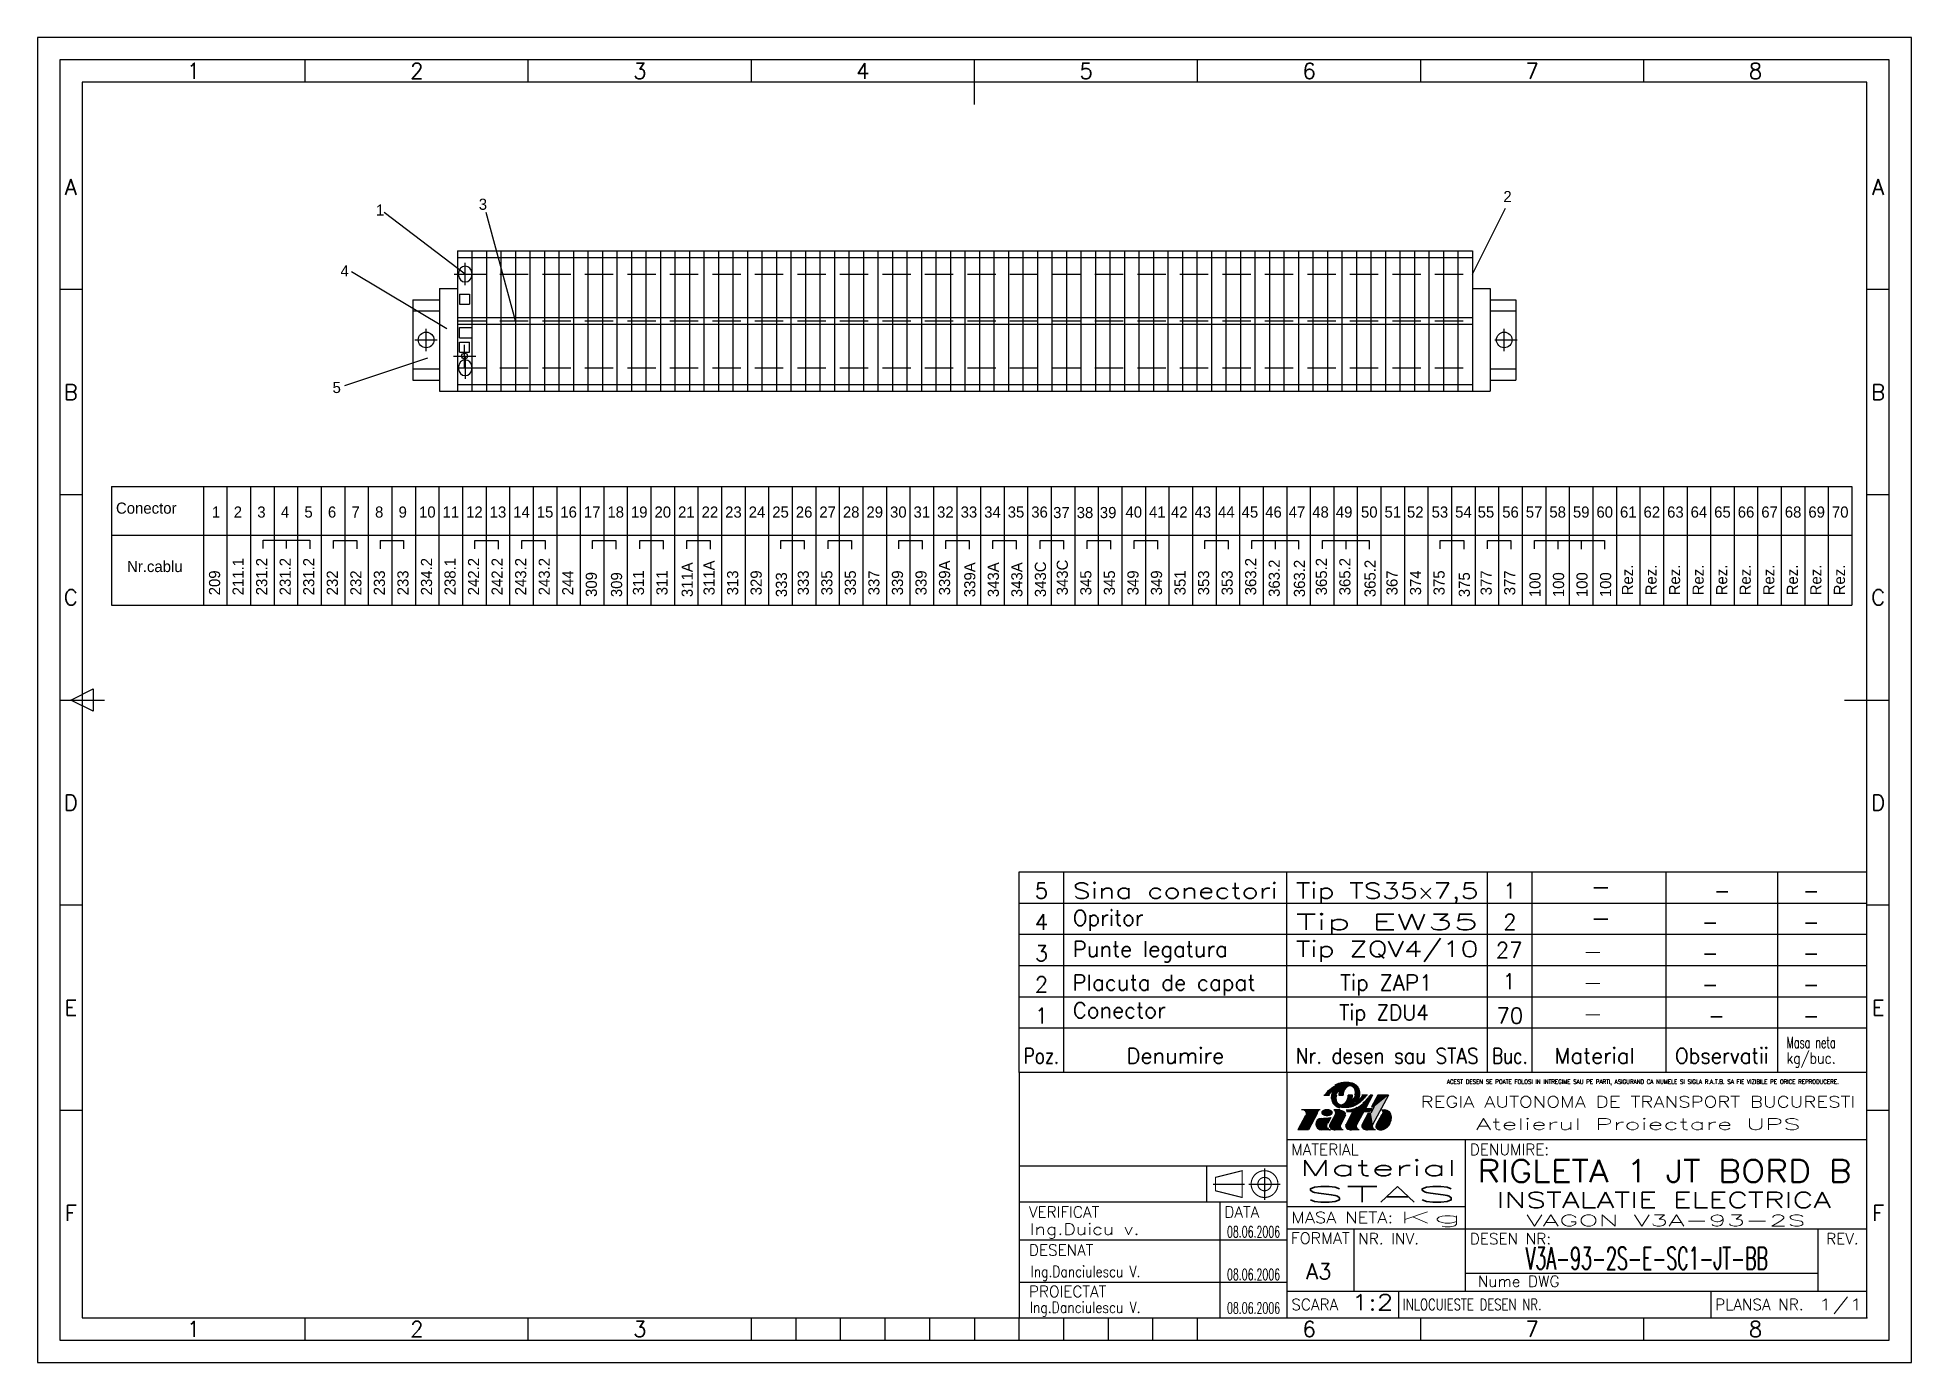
# Model space of a CAD drawing. Header units: millimetres. Extents: x 62 to 482, y 7 to 304.
import ezdxf
from ezdxf.enums import TextEntityAlignment as Align

# ---------------------------------------------------------------- set-up
doc = ezdxf.new("R2010")
doc.units = ezdxf.units.MM
doc.linetypes.add('DASHED2', pattern=[9.525, 6.35, -3.175])
doc.layers.add('LIN_GR', color=3, linetype='Continuous')
doc.layers.add('LIN_SUB', color=7, linetype='Continuous')
doc.styles.add('ISO', font='SIMPLEX.shx')
doc.styles.add('ISOCP', font='SIMPLEX.SHX')
doc.styles.add('ROMANC', font='romanc')

msp = doc.modelspace()

# ---------------------------------------------------------------- texts
at = {"color": 50}
for s, style, p in [('1', 'ISOCP', (96.79, 296.04)), ('2', 'ISO', (146.79, 296.04)), ('3', 'ISO', (196.79, 296.04)), ('4', 'ISO', (246.79, 296.04)), ('5', 'ISO', (296.79, 296.04)), ('6', 'ISO', (346.79, 296.04)), ('7', 'ISO', (396.79, 296.04)), ('8', 'ISO', (446.79, 296.04)), ('A', 'ISO', (69.29, 270.04)), ('A', 'ISO', (474.29, 270.04)), ('B', 'ISO', (69.29, 224.04)), ('B', 'ISO', (474.29, 224.04)), ('C', 'ISO', (69.29, 178.04)), ('C', 'ISO', (474.29, 178.04)), ('D', 'ISO', (69.29, 132.04)), ('D', 'ISO', (474.29, 132.04)), ('E', 'ISO', (69.29, 86.04)), ('E', 'ISO', (474.29, 86.04)), ('F', 'ISO', (69.29, 40.04)), ('F', 'ISO', (474.29, 40.04)), ('1', 'ISOCP', (96.79, 14.04)), ('2', 'ISO', (146.79, 14.04)), ('3', 'ISO', (196.79, 14.04)), ('6', 'ISO', (346.79, 14.04)), ('7', 'ISO', (396.79, 14.04)), ('8', 'ISO', (446.79, 14.04))]:
    msp.add_text(s, height=3.5, dxfattribs=dict(at, style=style)).set_placement(p, align=Align.MIDDLE)
at = {"color": 1}
for s, p in [('2', (390.31, 266.63)), ('1', (137.66, 263.61)), ('3', (160.68, 264.91)), ('4', (129.7, 249.97)), ('5', (127.92, 223.85))]:
    msp.add_text(s, height=2.5, dxfattribs=at).set_placement(p)
at = {"color": 2}
for s, p in [('Conector', (79.38, 196.8)), ('1', (100.88, 195.92)), ('2', (105.77, 195.92)), ('3', (111.05, 195.92)), ('4', (116.33, 195.92)), ('5', (121.61, 195.92)), ('6', (126.88, 195.92)), ('7', (132.16, 195.92)), ('8', (137.44, 195.92)), ('9', (142.72, 195.92)), ('10', (147.3, 195.92)), ('11', (152.57, 195.92)), ('12', (157.85, 195.92)), ('13', (163.13, 195.92)), ('14', (168.41, 195.92)), ('15', (173.68, 195.92)), ('16', (178.96, 195.92)), ('17', (184.24, 195.92)), ('18', (189.52, 195.92)), ('19', (194.79, 195.92)), ('20', (200.07, 195.92)), ('21', (205.35, 195.92)), ('22', (210.63, 195.92)), ('23', (215.9, 195.92)), ('24', (221.18, 195.92)), ('25', (226.46, 195.92)), ('26', (231.74, 195.92)), ('27', (237.01, 195.92)), ('28', (242.29, 195.92)), ('29', (247.57, 195.92)), ('30', (252.85, 195.92)), ('31', (258.12, 195.92)), ('32', (263.4, 195.92)), ('33', (268.68, 195.92)), ('34', (273.96, 195.92)), ('35', (279.23, 195.92)), ('36', (284.51, 195.92)), ('37', (289.41, 195.81)), ('38', (294.69, 195.81)), ('39', (299.87, 195.81)), ('40', (305.62, 195.92)), ('41', (310.9, 195.92)), ('42', (315.82, 195.92)), ('43', (321.1, 195.92)), ('44', (326.37, 195.92)), ('45', (331.65, 195.92)), ('46', (336.93, 195.92)), ('47', (342.21, 195.92)), ('48', (347.48, 195.92)), ('49', (352.76, 195.92)), ('50', (358.4, 195.92)), ('51', (363.68, 195.92)), ('52', (368.71, 195.92)), ('53', (374.23, 195.92)), ('54', (379.51, 195.92)), ('55', (384.55, 195.92)), ('56', (390.06, 195.92)), ('57', (395.34, 195.92)), ('58', (400.62, 195.92)), ('59', (405.9, 195.92)), ('60', (411.17, 195.92)), ('61', (416.45, 195.92)), ('62', (421.73, 195.92)), ('63', (427.01, 195.92)), ('64', (432.28, 195.92)), ('65', (437.56, 195.92)), ('66', (442.84, 195.92)), ('67', (448.12, 195.92)), ('68', (453.39, 195.92)), ('69', (458.67, 195.92)), ('70', (463.95, 195.92)), ('Nr.cablu', (81.86, 183.72))]:
    msp.add_text(s, height=2.5, dxfattribs=at).set_placement(p)
for s, p in [('211.1', (108, 178.51)), ('231.2', (113.28, 178.51)), ('231.2', (118.55, 178.51)), ('231.2', (123.83, 178.51)), ('234.2', (150.22, 178.51)), ('238.1', (155.5, 178.51)), ('242.2', (160.77, 178.51)), ('242.2', (166.05, 178.51)), ('243.2', (171.33, 178.51)), ('243.2', (176.61, 178.51)), ('311A', (208.65, 178.1)), ('311A', (213.55, 178.51)), ('339A', (266.32, 178.51)), ('339A', (271.98, 178.1)), ('343A', (277.25, 178.1)), ('343A', (282.53, 178.1)), ('343C', (287.81, 178.1)), ('343C', (292.71, 178.51)), ('363.2', (334.93, 178.51)), ('363.2', (340.21, 178.15)), ('363.2', (345.86, 178.1)), ('365.2', (350.77, 178.51)), ('365.2', (356.04, 178.51)), ('365.2', (361.69, 178.1)), ('Rez.', (419.37, 178.51)), ('Rez.', (424.65, 178.51)), ('Rez.', (429.93, 178.51)), ('Rez.', (435.21, 178.51)), ('Rez.', (440.48, 178.51)), ('Rez.', (445.76, 178.51)), ('Rez.', (451.04, 178.51)), ('Rez.', (456.32, 178.51)), ('Rez.', (461.59, 178.51)), ('Rez.', (466.87, 178.51)), ('209', (102.72, 178.51)), ('232', (129.11, 178.51)), ('232', (134.39, 178.51)), ('233', (139.66, 178.51)), ('233', (144.94, 178.51)), ('244', (181.88, 178.51)), ('309', (187.16, 178.15)), ('309', (192.81, 178.1)), ('311', (197.72, 178.51)), ('311', (202.99, 178.51)), ('313', (218.83, 178.51)), ('329', (224.1, 178.51)), ('333', (229.76, 178.1)), ('333', (234.66, 178.51)), ('335', (239.94, 178.51)), ('335', (245.21, 178.51)), ('337', (250.49, 178.51)), ('339', (255.77, 178.51)), ('339', (261.05, 178.51)), ('345', (297.99, 178.51)), ('345', (303.27, 178.51)), ('349', (308.55, 178.51)), ('349', (313.82, 178.51)), ('351', (319.1, 178.51)), ('353', (324.38, 178.51)), ('353', (329.66, 178.51)), ('367', (366.6, 178.51)), ('374', (371.88, 178.51)), ('375', (377.15, 178.51)), ('375', (382.81, 178.1)), ('377', (387.71, 178.51)), ('377', (392.99, 178.51)), ('100', (398.64, 178.1)), ('100', (403.92, 178.1)), ('100', (409.19, 178.1)), ('100', (414.47, 178.1))]:
    msp.add_text(s, height=2.5, rotation=90, dxfattribs=at).set_placement(p)
at = {"layer": 'LIN_GR', "color": 3, "style": 'ISOCP'}
for s, p in [('5', (286.79, 110.54)), ('4', (286.79, 103.54)), ('3', (286.79, 96.54)), ('2', (286.79, 89.54)), ('1', (286.79, 82.54))]:
    msp.add_text(s, height=3.5, dxfattribs=at).set_placement(p, align=Align.CENTER)
at = {"layer": 'LIN_SUB', "color": 2, "style": 'ISOCP'}
for s, height, width, p, p2 in [('Sina conectori', 3.5, 1.226667, (293.79, 110.54), (339.79, 110.54)), ('Tip TS35x7,5', 3.5, 1.211823, (343.79, 110.54), (384.79, 110.54)), ('   -   ', 3.5, 0.942857, (400.79, 111.44), (422.79, 111.44)), ('Tip EW35', 3.5, 1.744681, (343.79, 103.54), (384.79, 103.54)), ('   -   ', 3.5, 0.942857, (400.79, 104.44), (422.79, 104.44)), ('Tip ZQV4/10', 3.5, 1.242424, (343.79, 97.49), (384.79, 97.49)), ('   -   ', 2.5, 1.32, (399, 97.4), (421, 97.4)), ('   -   ', 2.5, 1.32, (399, 90.4), (421, 90.4)), ('   -   ', 2.5, 1.32, (399, 83.4), (421, 83.4)), ('Poz.', 3.5, 0.813559, (282.79, 73.54), (290.79, 73.54)), ('Nr. desen sau STAS', 3.5, 0.763975, (343.79, 73.54), (384.79, 73.54)), ('Buc.', 3.5, 0.8, (387.79, 73.54), (395.79, 73.54)), ('Material', 3.5, 0.93913, (401.79, 73.54), (419.79, 73.54)), ('Observatii', 3.5, 0.851351, (428.79, 73.54), (449.79, 73.54)), ('Masa neta', 2.5, 0.573913, (453.79, 77.04), (464.79, 77.04)), ('kg/buc.', 2.5, 0.796552, (453.79, 73.54), (464.79, 73.54))]:
    msp.add_text(s, height=height, dxfattribs=dict(at, width=width)).set_placement(p, p2, align=Align.FIT)
for s, p in [('1', (391.79, 110.54)), ('2', (391.79, 103.54)), ('27', (391.6, 97.23)), ('1', (391.6, 90.23)), ('70', (391.79, 82.54)), ('Denumire', (316.79, 73.54))]:
    msp.add_text(s, height=3.5, dxfattribs=at).set_placement(p, align=Align.CENTER)
at = {"layer": 'LIN_SUB', "color": 2, "style": 'ISOCP', "width": 0.942857}
for s, p in [('-', (437.5, 110.54)), ('  -', (430.27, 103.54)), ('  -', (430.27, 96.54)), ('  -', (430.27, 89.54)), ('Tip ZDU4', (353.54, 83.25))]:
    msp.add_text(s, height=3.5, dxfattribs=at).set_placement(p)
for p in [(459.29, 110.54), (459.29, 103.54), (459.29, 96.54), (459.29, 89.54), (438.06, 82.54), (459.29, 82.54)]:
    msp.add_text('-', height=3.5, dxfattribs=at).set_placement(p, align=Align.CENTER)
at = {"layer": 'LIN_SUB', "color": 2, "style": 'ISOCP'}
for s, p in [('Opritor', (293.79, 104.45)), ('Punte legatura', (293.79, 97.45)), ('Conector', (293.79, 83.75))]:
    msp.add_text(s, height=3.5, dxfattribs=at).set_placement(p)
at = {"layer": 'LIN_SUB', "color": 50, "style": 'ISOCP', "width": 0.891304}
msp.add_text('Placuta de capat', height=3.5, dxfattribs=at).set_placement((293.75, 89.95), (334.75, 89.95), align=Align.FIT)
at = {"layer": 'LIN_SUB', "color": 50, "style": 'ISOCP'}
msp.add_text('Tip ZAP1', height=3.5, dxfattribs=at).set_placement((353.71, 89.95))

# ---------------------------------------------------------------- blocks, each defined once
blk = doc.blocks.new('ind3_12')
at = {"color": 70}
for p, q in [((0, 55), (-190, 55)), ((-190, 55), (-190, 0)), ((-130, 55), (-130, 0)), ((-130, 40), (0, 40)), ((-190, 26), (-130, 26))]:
    blk.add_line(p, q, dxfattribs=at)
at = {"color": 40}
for p, q in [((-122.56, 46.63), (-126.68, 46.63)), ((-121.71, 49.9), (-120.46, 49.9)), ((-118.05, 46.63), (-119.46, 46.63)), ((-118.34, 49.9), (-117.36, 49.9)), ((-115.18, 46.28), (-116.74, 43.36)), ((-116.7, 46.63), (-116.29, 46.65)), ((-116.6, 46.28), (-115.18, 46.28)), ((-115.31, 49.9), (-116.29, 49.9)), ((-116.29, 46.65), (-115.69, 46.73)), ((-115.69, 46.73), (-115.27, 46.82)), ((-115.27, 46.82), (-114.78, 46.97)), ((-114.78, 46.97), (-114.27, 47.24)), ((-112.77, 46.28), (-114.38, 43.26)), ((-111.94, 49.9), (-113.19, 49.9)), ((-112.95, 48.16), (-112.68, 48.4)), ((-112.77, 46.28), (-111.36, 46.28)), ((-112.68, 48.4), (-112.61, 48.47)), ((-110.84, 49.9), (-112.41, 46.97)), ((-112.41, 46.97), (-110.99, 46.97)), ((-110.84, 49.9), (-111.36, 49.9)), ((-110.99, 46.97), (-111.36, 46.28)), ((-110.41, 47.32), (-111.15, 45.93)), ((-109.64, 49.9), (-111.01, 47.32)), ((-111.01, 47.32), (-110.41, 47.32)), ((-107.23, 49.9), (-110.77, 43.26)), ((-107.23, 49.9), (-109.64, 49.9)), ((-108.78, 46.63), (-108.09, 46.63)), ((-125.82, 45.38), (-127.54, 42.15)), ((-125.13, 42.15), (-127.54, 42.15)), ((-123.11, 45.94), (-125.13, 42.15)), ((-120.23, 42.15), (-122.21, 42.15)), ((-120.12, 44.91), (-120.81, 43.6)), ((-119.12, 45.67), (-120.36, 43.36)), ((-117.39, 42.15), (-119.15, 42.15)), ((-116.85, 45.42), (-118, 43.26)), ((-117.39, 42.15), (-117.72, 42.33)), ((-113.77, 42.15), (-115.53, 42.15)), ((-113.77, 42.15), (-114.1, 42.33)), ((-111.75, 45.93), (-113.13, 43.36)), ((-110.16, 42.15), (-111.92, 42.15)), ((-111.75, 45.93), (-111.15, 45.93)), ((-110.16, 42.15), (-110.49, 42.33)), ((-108.74, 45.59), (-109.99, 43.26))]:
    blk.add_line(p, q, dxfattribs=at)
at = {"color": 240}
for p, q in [((-90, 40), (-90, 6)), ((-130, 34), (-190, 34)), ((-148, 34), (-148, 26)), ((-146.5, 30), (-139.5, 30)), ((-138.5, 30), (-131.5, 30)), ((-135, 33.5), (-135, 26.5)), ((-145, 26), (-145, 0)), ((-130, 25), (-90, 25)), ((-190, 17.5), (-130, 17.5)), ((-130, 20), (0, 20)), ((-115, 20), (-115, 6)), ((-11, 20), (-11, 6)), ((-90, 10), (-11, 10)), ((-190, 8), (-130, 8)), ((-130, 6), (0, 6)), ((-105, 6), (-105, 0)), ((-35, 6), (-35, 0))]:
    blk.add_line(p, q, dxfattribs=at)
at = {"color": 40}
for points in [[(-114.74, 49.9, 0.04888), (-114.64, 50.37, 0.067418), (-114.64, 50.71, 0.012512), (-114.71, 51.12, 0.046313), (-114.74, 51.23, 0.02866), (-114.83, 51.43, 0.04799), (-114.9, 51.53, 0.027533), (-115.01, 51.65, 0.02878), (-115.12, 51.74, 0.020408), (-115.27, 51.85, 0.028785), (-115.38, 51.91, 0.02307), (-115.48, 51.96, 0.025276), (-115.58, 51.99, 0.029587), (-115.69, 52.01, 0.0261), (-115.8, 52.02, 0.034106), (-115.93, 52.02, 0.03305), (-116.05, 52, 0.031407), (-116.17, 51.97, 0.027201), (-116.3, 51.91, 0.027571), (-116.45, 51.82, 0.032433), (-116.58, 51.73, 0.017982), (-116.7, 51.62, 0.025528), (-116.79, 51.53, 0.009898), (-116.89, 51.41, 0.014131), (-116.96, 51.31, 0.005952), (-117.02, 51.22, 0.007874), (-117.06, 51.15, 0.013516), (-117.13, 51.03, 0.012262), (-117.2, 50.9, 0.010996), (-117.25, 50.78, 0.020912), (-117.28, 50.71, 0.006638), (-117.28, 50.69, 0.003922), (-117.3, 50.64, 0.014081), (-117.33, 50.52, 0.011261), (-117.36, 50.37, 0.018498), (-117.36, 50.34, 0.00311), (-117.38, 50.18, 0.039527), (-117.38, 50.07, 0.0256), (-117.36, 49.9)], [(-113.68, 49.9, 0.047001), (-113.61, 50.39, 0.072657), (-113.64, 50.71, 0.024176), (-113.81, 51.3, 0.05712), (-113.92, 51.53, 0.02409), (-114.05, 51.71, 0.014395), (-114.28, 51.99, 0.046768), (-114.45, 52.15, 0.031027), (-114.74, 52.35)], [(-119.97, 49.9, 0.047001), (-120.05, 49.4, 0.072657), (-120.01, 49.08, 0.024176), (-119.84, 48.49, 0.05712), (-119.73, 48.26, 0.02409), (-119.6, 48.09, 0.014395), (-119.38, 47.81, 0.046768), (-119.2, 47.65, 0.031027), (-118.91, 47.44)], [(-118.91, 49.9, 0.04888), (-119.02, 49.43, 0.067418), (-119.01, 49.08, 0.012512), (-118.94, 48.67, 0.046313), (-118.91, 48.56, 0.02866), (-118.82, 48.37, 0.04799), (-118.75, 48.26, 0.027533), (-118.64, 48.15, 0.02878), (-118.53, 48.05, 0.020408), (-118.39, 47.95, 0.028785), (-118.28, 47.88, 0.02307), (-118.17, 47.84, 0.025276), (-118.07, 47.8, 0.029587), (-117.97, 47.78, 0.0261), (-117.85, 47.77, 0.034106), (-117.73, 47.77, 0.03305), (-117.6, 47.79, 0.031407), (-117.48, 47.83, 0.027201), (-117.36, 47.88, 0.027571), (-117.2, 47.97, 0.032433), (-117.07, 48.06, 0.017982), (-116.95, 48.18, 0.025528), (-116.87, 48.26, 0.009898), (-116.76, 48.39, 0.014131), (-116.7, 48.48, 0.005952), (-116.63, 48.57, 0.007874), (-116.59, 48.64, 0.013516), (-116.52, 48.76, 0.012262), (-116.45, 48.9, 0.010996), (-116.4, 49.02, 0.020912), (-116.38, 49.08, 0.006638), (-116.37, 49.11, 0.003922), (-116.35, 49.16, 0.014081), (-116.32, 49.28, 0.011261), (-116.29, 49.42, 0.018498), (-116.29, 49.45, 0.00311), (-116.27, 49.61, 0.039527), (-116.27, 49.73, 0.0256), (-116.29, 49.9)]]:
    blk.add_lwpolyline(points, format="xyb", dxfattribs=at)
at = {"color": 40, "flags": 128}
blk.add_lwpolyline([(-108.71, 42.18, 0.07519), (-108.1, 42.37, 0.103495), (-107.27, 43.01, 0.091904), (-106.74, 43.94, 0.085107), (-106.54, 45.08, 0.085107)], format="xyb", dxfattribs=at)
at = {"color": 240}
for points in [[(-146, 31.5, 0.25, 0.25, 0), (-140, 33, 0.25, 0.25, 0), (-140, 27, 0.25, 0.25, 0), (-146, 28.5, 0.25, 0.25, 0)], [(-135, 31.5, 0.25, 0.25, 1), (-135, 28.5, 0.25, 0.25, 1)]]:
    blk.add_lwpolyline(points, format="xyseb", close=True, dxfattribs=at)
blk.add_lwpolyline([(-135, 33, 0.25, 0.25, 1), (-135, 27, 0.25, 0.25, 1), (-135, 33, 0.25, 0.25, 1)], format="xyseb", dxfattribs=at)
at = {"color": 40}
for centre, radius, start, end in [((-96.55, 26.7), 34.29, 134.6817, 135.4865), ((-117.71, 49.53), 2.3, 144.0002, 170.76), ((-117.8, 49.83), 2.74, 113.911, 122.24), ((-115.81, 45.34), 7.65, 108.9325, 113.911), ((-115.07, 49.86), 3.27, 161.7905, 179.2848), ((-117.59, 50.52), 2.17, 96.8211, 108.9325), ((-116.41, 40.67), 12.1, 91.6964, 96.8211), ((-116.61, 47.25), 5.51, 78.6042, 91.6964), ((-116, 50.28), 2.42, 58.8019, 78.6042), ((-119.73, 46), 0.689, 331.9275, 66.4849), ((-117.66, 49.52), 2.42, 238.8019, 258.6042), ((-118.58, 49.94), 3.27, 341.7905, 359.2848), ((-115.94, 50.27), 2.3, 324.0002, 350.76), ((-145.94, 81.79), 47.13, 315, 315.973), ((-113.12, 49.86), 0.893, 316.8981, 318.6566), ((-115.09, 51.98), 4.23, 315.973, 321.3402), ((-122.28, 57.73), 13.43, 321.3402, 324.353), ((-108.09, 45.08), 1.55, 0, 90), ((-122.21, 43.44), 1.29, 94.5979, 270), ((-177.94, 750.15), 707.62, 274.50891, 274.68697), ((-120.23, 42.84), 0.689, 201.8729, 270), ((-119.75, 43.03), 0.689, 151.9275, 234.4615), ((-119.15, 43.87), 1.72, 234.4615, 270), ((-117.39, 42.94), 0.689, 151.9275, 241.9275), ((-116.14, 43.03), 0.689, 151.9275, 234.4615), ((-115.53, 43.87), 1.72, 234.4615, 270), ((-113.78, 42.94), 0.689, 151.9275, 241.9275), ((-112.52, 43.03), 0.689, 151.9275, 234.4615), ((-111.92, 43.87), 1.72, 234.4615, 270), ((-110.16, 42.94), 0.689, 151.9275, 241.9275), ((-109.38, 42.94), 0.689, 151.9275, 242.7821), ((-108.99, 43.7), 1.55, 242.7821, 280.2311)]:
    blk.add_arc(centre, radius, start, end, dxfattribs=at)
blk.add_point((0, 0))
for points in [[(-121.71, 49.9), (-120.46, 49.9), (-121.21, 50.52), (-120.18, 50.33)], [(-121.21, 50.52), (-120.18, 50.33), (-120.72, 51.03), (-119.93, 50.59)], [(-120.72, 51.03), (-119.93, 50.59), (-120.22, 51.49), (-119.57, 50.88)], [(-120.22, 51.49), (-119.57, 50.88), (-119.6, 51.93), (-118.18, 50.88)], [(-119.84, 50.38), (-118.6, 50.45), (-119.97, 49.9), (-118.91, 49.9)], [(-119.57, 50.88), (-118.18, 50.88), (-119.84, 50.38), (-118.6, 50.45)], [(-119.6, 51.93), (-118.18, 50.88), (-118.87, 52.35), (-118.18, 50.88)], [(-118.87, 52.35), (-118.18, 50.88), (-118.21, 52.6), (-118.18, 50.88)], [(-117.31, 50.61), (-118.27, 50.54), (-117.37, 50.27), (-118.32, 50.22)], [(-117.09, 51.1), (-118.18, 50.88), (-117.31, 50.61), (-118.27, 50.54)], [(-118.21, 52.6), (-118.18, 50.88), (-117.81, 52.68), (-118.18, 50.88)], [(-116.87, 52.76), (-118.18, 50.88), (-116.31, 52.75), (-118.18, 50.88)], [(-117.81, 52.68), (-118.18, 50.88), (-116.87, 52.76), (-118.18, 50.88)], [(-116.08, 51.99), (-116.31, 52.75), (-116.62, 51.7), (-118.18, 50.88)], [(-116.62, 51.7), (-118.18, 50.88), (-117.09, 51.1), (-118.18, 50.88)], [(-115.84, 51.99), (-116.08, 51.99), (-116.32, 51.86)], [(-116.31, 52.75), (-115.41, 52.63), (-115.84, 52.71)], [(-115.54, 51.98), (-115.41, 52.63), (-116.08, 51.99), (-116.31, 52.75)], [(-115.84, 51.99), (-115.54, 51.98), (-115.91, 51.97), (-115.51, 51.96)], [(-115.73, 51.96), (-115.33, 51.85), (-115.51, 51.96)], [(-115.09, 51.72), (-114.87, 52.42), (-115.54, 51.98), (-115.41, 52.63)], [(-115.41, 52.63), (-114.87, 52.42), (-115.11, 52.53)], [(-114.87, 51.48), (-114.18, 51.87), (-115.09, 51.72), (-114.87, 52.42)], [(-114.87, 52.42), (-114.18, 51.87), (-114.48, 52.17)], [(-114.68, 50.99), (-113.86, 51.41), (-114.87, 51.48), (-114.18, 51.87)], [(-114.63, 50.55), (-113.67, 50.85), (-114.68, 50.99), (-113.86, 51.41)], [(-114.65, 50.25), (-113.62, 50.26), (-114.63, 50.55), (-113.67, 50.85)], [(-113.67, 50.85), (-113.62, 50.26), (-113.61, 50.56)], [(-126.68, 46.63), (-122.56, 46.63), (-126.26, 46.53), (-122.84, 46.34)], [(-126.26, 46.53), (-122.84, 46.34), (-125.96, 46.29), (-123.05, 46.05)], [(-123.05, 46.05), (-125.96, 46.29), (-123.11, 45.94), (-125.77, 45.87)], [(-122.2, 46.34), (-122.22, 45.73), (-122.28, 46.18), (-122.28, 45.84)], [(-122.07, 46.5), (-122.04, 45.53), (-122.2, 46.34), (-122.22, 45.73)], [(-121.94, 46.59), (-121.9, 45.43), (-122.07, 46.5), (-122.04, 45.53)], [(-121.78, 46.68), (-121.71, 45.34), (-121.94, 46.59), (-121.9, 45.43)], [(-121.62, 46.75), (-121.56, 45.28), (-121.78, 46.68), (-121.71, 45.34)], [(-121.46, 46.79), (-121.43, 45.25), (-121.62, 46.75), (-121.56, 45.28)], [(-121.33, 46.82), (-121.31, 45.23), (-121.46, 46.79), (-121.43, 45.25)], [(-121.21, 46.83), (-121.2, 45.22), (-121.33, 46.82), (-121.31, 45.23)], [(-121.21, 46.83), (-121.1, 46.84), (-121.09, 45.21)], [(-121.09, 45.21), (-120.9, 45.21), (-121.21, 46.83), (-121.2, 45.22)], [(-121.1, 46.84), (-120.91, 46.84), (-121.09, 45.21), (-120.9, 45.21)], [(-120.9, 45.21), (-120.91, 46.84), (-120.81, 45.22), (-120.81, 46.83)], [(-120.81, 45.22), (-120.81, 46.83), (-120.68, 45.23), (-120.69, 46.82)], [(-120.68, 45.23), (-120.69, 46.82), (-120.56, 45.25), (-120.55, 46.79)], [(-120.56, 45.25), (-120.55, 46.79), (-120.42, 45.29), (-120.43, 46.76)], [(-120.42, 45.29), (-120.43, 46.76), (-120.27, 45.34), (-120.27, 46.7)], [(-120.27, 45.34), (-120.27, 46.7), (-120.14, 45.41), (-120.13, 46.63)], [(-120.14, 45.41), (-120.13, 46.63), (-119.97, 45.52), (-119.99, 46.54)], [(-119.97, 49.9), (-118.91, 49.9), (-120.05, 49.4), (-119, 49.53)], [(-120.05, 49.4), (-119, 49.53), (-119.94, 48.79), (-119, 49.02)], [(-120.05, 49.4), (-119.94, 48.79), (-120.04, 49.24)], [(-120.04, 49.24), (-119.94, 48.79), (-120.03, 49.13)], [(-119.97, 45.52), (-119.99, 46.54), (-119.84, 45.65), (-119.88, 46.44)], [(-119.94, 48.79), (-119, 49.02), (-119.72, 48.25), (-118.92, 48.6)], [(-119.84, 45.65), (-119.88, 46.44), (-119.74, 45.8), (-119.77, 46.3)], [(-119.74, 45.8), (-119.77, 46.3), (-119.71, 45.9), (-119.72, 46.2)], [(-119.72, 48.25), (-118.92, 48.6), (-119.33, 47.76), (-118.75, 48.27)], [(-119.72, 46.2), (-119.71, 45.9), (-119.7, 46.13), (-119.69, 46.02)], [(-119.46, 46.63), (-118.05, 46.63), (-119.08, 46.21), (-117.05, 46.31)], [(-119.33, 47.76), (-118.75, 48.27), (-118.77, 47.37), (-118.43, 47.98)], [(-119.25, 46.4), (-119.09, 46.04), (-119.08, 46.21)], [(-119.08, 46.21), (-117.05, 46.31), (-119.12, 45.67), (-116.78, 45.9)], [(-118.77, 47.37), (-118.43, 47.98), (-118.32, 47.19), (-118.12, 47.82)], [(-117.37, 50.27), (-118.32, 50.22), (-117.36, 49.9), (-118.34, 49.9)], [(-118.32, 47.19), (-118.12, 47.82), (-117.71, 47.07), (-117.72, 47.77)], [(-118.05, 46.63), (-117.05, 46.31), (-117.7, 46.59), (-117.41, 46.5)], [(-117.71, 47.07), (-117.72, 47.77), (-117.14, 47.03), (-117.33, 47.9)], [(-117.14, 47.03), (-117.33, 47.9), (-116.45, 47.06), (-117.04, 48.09)], [(-117.05, 46.31), (-116.78, 45.9), (-116.88, 46.12)], [(-116.45, 47.06), (-117.04, 48.09), (-115.94, 47.1), (-116.74, 48.42)], [(-116.7, 48.48), (-115.12, 47.31), (-116.74, 48.42)], [(-116.7, 48.48), (-116.7, 48.48), (-116.74, 48.42)], [(-115.94, 47.1), (-116.74, 48.42), (-115.12, 47.31), (-116.74, 48.42)], [(-115.18, 46.28), (-112.77, 46.28), (-116.74, 43.36), (-114.38, 43.26)], [(-116.45, 48.9), (-115.12, 47.31), (-116.7, 48.48)], [(-116.22, 46.66), (-116.7, 46.63), (-116.6, 46.28)], [(-116.6, 46.28), (-111.36, 46.28), (-116.22, 46.66), (-112.41, 46.97)], [(-116.4, 49.03), (-115.48, 48.92), (-116.45, 48.9), (-115.12, 47.31)], [(-116.29, 49.44), (-115.35, 49.44), (-116.4, 49.03), (-115.48, 48.92)], [(-116.29, 49.9), (-115.31, 49.9), (-116.29, 49.44), (-115.35, 49.44)], [(-116.22, 46.66), (-115.25, 46.82), (-115, 46.76)], [(-115.48, 48.92), (-114.09, 48.92), (-115.01, 49.4), (-113.85, 49.33)], [(-115.48, 48.92), (-114.59, 48.13), (-115.12, 47.31)], [(-115.48, 48.92), (-114.09, 48.92), (-114.18, 47.78), (-115.12, 47.31)], [(-115.25, 46.82), (-114.79, 46.97), (-115, 46.76)], [(-115.01, 49.4), (-113.85, 49.33), (-114.75, 49.87), (-113.72, 49.72)], [(-115, 46.76), (-115, 46.76), (-114.79, 46.97), (-114.45, 46.8)], [(-114.35, 47.19), (-112.41, 46.97), (-114.79, 46.97), (-114.45, 46.8)], [(-114.75, 49.87), (-113.72, 49.72), (-114.65, 50.25), (-113.62, 50.26)], [(-114.09, 48.92), (-114.18, 47.78), (-114.59, 48.13)], [(-113.9, 47.46), (-112.41, 46.97), (-114.35, 47.19), (-112.41, 46.97)], [(-114.09, 48.92), (-113.61, 48.17), (-114.18, 47.78)], [(-113.69, 49.23), (-112.95, 48.75), (-114.09, 48.92), (-113.61, 48.17)], [(-113.49, 47.75), (-113.9, 47.46), (-112.41, 46.97)], [(-113.4, 49.55), (-112.44, 49.28), (-113.69, 49.23), (-112.95, 48.75)], [(-113.03, 48.1), (-112.41, 46.97), (-113.49, 47.75), (-112.41, 46.97)], [(-113.19, 49.9), (-111.94, 49.9), (-113.4, 49.55), (-112.44, 49.28)], [(-112.65, 48.42), (-112.41, 46.97), (-113.03, 48.1), (-112.41, 46.97)], [(-112.22, 48.86), (-112.41, 46.97), (-112.65, 48.42), (-112.41, 46.97)], [(-111.36, 49.9), (-110.84, 49.9), (-111.76, 49.37), (-112.41, 46.97)], [(-111.76, 49.37), (-112.41, 46.97), (-112.22, 48.86), (-112.41, 46.97)], [(-112.41, 46.97), (-110.99, 46.97), (-111.36, 46.28)], [(-110.41, 47.32), (-107.23, 49.9), (-111.15, 45.93), (-110.73, 43.34)], [(-109.64, 49.9), (-107.23, 49.9), (-111.01, 47.32), (-110.41, 47.32)], [(-108.78, 46.63), (-108.43, 46.63), (-108.69, 46.43), (-108.49, 46.44)], [(-108.74, 45.59), (-108.09, 46.63), (-108.66, 45.8)], [(-108.74, 45.59), (-106.98, 46.16), (-108.09, 46.63)], [(-108.69, 46.43), (-108.49, 46.44), (-108.64, 46.23), (-108.56, 46.21)], [(-108.43, 46.63), (-108.63, 46.02), (-108.09, 46.63), (-108.66, 45.8)], [(-108.66, 45.8), (-108.66, 45.8), (-108.43, 46.63), (-108.63, 46.02)], [(-108.64, 46.23), (-108.56, 46.21), (-108.63, 46.02)], [(-108.09, 46.63), (-106.98, 46.16), (-107.61, 46.55), (-107.23, 46.37)], [(-125.82, 45.38), (-123.11, 45.94), (-127.54, 42.15), (-125.13, 42.15)], [(-125.76, 45.63), (-123.11, 45.94), (-125.82, 45.38)], [(-125.77, 45.87), (-123.11, 45.94), (-125.76, 45.63), (-123.11, 45.94)], [(-123.17, 44.3), (-120.81, 43.6), (-123.49, 43.38), (-120.95, 43.16)], [(-123.17, 44.3), (-123.49, 43.38), (-123.29, 44.14), (-123.45, 43.79)], [(-123.49, 43.38), (-120.95, 43.16), (-123.49, 43.38), (-120.87, 42.58)], [(-123.49, 43.38), (-123.1, 42.51), (-123.42, 43), (-123.25, 42.69)], [(-123.49, 43.38), (-120.87, 42.58), (-123.1, 42.51), (-120.62, 42.27)], [(-122.31, 44.73), (-120.12, 44.91), (-123.17, 44.3), (-120.81, 43.6)], [(-122.31, 44.73), (-123.17, 44.3), (-122.7, 44.64), (-123.04, 44.43)], [(-123.1, 42.51), (-122.21, 42.15), (-122.93, 42.37), (-122.61, 42.22)], [(-123.1, 42.51), (-120.62, 42.27), (-122.21, 42.15), (-120.23, 42.15)], [(-122.28, 46.18), (-122.28, 45.84), (-122.31, 46.03)], [(-120.42, 42.88), (-120.36, 43.36), (-120.43, 43.1)], [(-120.36, 43.36), (-116.85, 45.42), (-120.42, 42.88), (-118, 43.26)], [(-120.42, 42.88), (-118, 43.26), (-120.15, 42.47), (-118.06, 42.75)], [(-120.15, 42.47), (-120.42, 42.88), (-120.32, 42.64)], [(-119.12, 45.67), (-116.78, 45.9), (-120.36, 43.36), (-116.85, 45.42)], [(-120.15, 42.47), (-118.06, 42.75), (-119.15, 42.15), (-117.72, 42.33)], [(-119.15, 42.15), (-120.15, 42.47), (-119.72, 42.25)], [(-119.15, 42.15), (-117.72, 42.33), (-117.39, 42.15)], [(-118.02, 43.03), (-117.9, 42.55), (-118.06, 42.75)], [(-116.78, 45.9), (-116.85, 45.42), (-116.77, 45.67)], [(-116.74, 43.36), (-116.81, 42.88), (-116.82, 43.14)], [(-116.74, 43.36), (-114.38, 43.26), (-116.81, 42.88), (-114.44, 42.75)], [(-116.52, 42.46), (-116.81, 42.88), (-116.71, 42.66)], [(-116.81, 42.88), (-114.44, 42.75), (-116.52, 42.46), (-114.12, 42.34)], [(-115.53, 42.15), (-116.54, 42.47), (-116.1, 42.25)], [(-116.52, 42.46), (-114.12, 42.34), (-115.53, 42.15), (-113.77, 42.15)], [(-114.42, 42.94), (-114.29, 42.55), (-114.44, 42.75)], [(-114.36, 43.31), (-114.4, 43.15), (-114.38, 43.26)], [(-113.13, 43.36), (-113.19, 42.89), (-113.2, 43.13)], [(-113.13, 43.36), (-110.77, 43.26), (-113.19, 42.89)], [(-113.19, 42.89), (-110.77, 43.26), (-110.82, 42.72)], [(-112.92, 42.47), (-113.19, 42.89), (-113.1, 42.66)], [(-113.19, 42.89), (-110.82, 42.72), (-112.92, 42.47)], [(-111.75, 45.93), (-111.15, 45.93), (-113.13, 43.36), (-110.77, 43.26)], [(-112.92, 42.47), (-110.82, 42.72), (-111.92, 42.15)], [(-111.92, 42.15), (-112.92, 42.47), (-112.49, 42.25)], [(-110.82, 42.72), (-111.92, 42.15), (-110.49, 42.33)], [(-110.49, 42.33), (-110.16, 42.15), (-111.92, 42.15)], [(-111.15, 45.93), (-110.77, 43.26), (-110.73, 43.34)], [(-110.8, 42.98), (-110.66, 42.53), (-110.82, 42.72)], [(-110.73, 43.34), (-110.78, 43.14), (-110.77, 43.26)], [(-109.99, 43.26), (-110.04, 42.73), (-110.07, 42.99)], [(-110.04, 42.73), (-109.99, 43.26), (-109.7, 42.32)], [(-109.7, 42.32), (-110.04, 42.73), (-109.91, 42.5)], [(-109.99, 43.26), (-108.74, 45.59), (-106.74, 43.94)], [(-109.99, 43.26), (-107.27, 43.01), (-106.74, 43.94)], [(-109.99, 43.26), (-108.1, 42.37), (-107.27, 43.01)], [(-109.99, 43.26), (-108.71, 42.18), (-108.1, 42.37)], [(-109.99, 43.26), (-109.7, 42.32), (-108.71, 42.18)], [(-108.71, 42.18), (-109.7, 42.32), (-109.23, 42.17)], [(-109.7, 42.32), (-109.7, 42.32), (-108.71, 42.18)], [(-108.74, 45.59), (-106.54, 45.08), (-106.98, 46.16)], [(-108.74, 45.59), (-106.74, 43.94), (-106.54, 45.08)], [(-107.27, 43.01), (-108.1, 42.37), (-107.66, 42.64)], [(-106.74, 43.94), (-107.27, 43.01), (-106.96, 43.45)], [(-106.98, 46.16), (-106.54, 45.08), (-106.83, 45.98), (-106.62, 45.57)], [(-106.54, 45.08), (-106.74, 43.94), (-106.59, 44.51)]]:
    blk.add_solid(points, dxfattribs=at)
at = {"color": 40, "style": 'ISO', "width": 0.77078}
blk.add_text('ACEST DESEN SE POATE FOLOSI IN INTREGIME SAU PE PARTI, ASIGURAND CA NUMELE SI SIGLA R.A.T.B. SA FIE VIZIBILE PE ORICE REPRODUCERE.', height=1, dxfattribs=at).set_placement((-94.13, 52.45), (-6.3, 52.45), align=Align.FIT)
at = {"color": 240}
for s, style, width, p, p2 in [('REGIA AUTONOMA DE TRANSPORT BUCURESTI', 'ROMANC', 1.063101, (-100.04, 47.17), (-2.58, 47.17)), ('Atelierul Proiectare UPS', 'ROMANC', 1.425107, (-87.65, 42.18), (-14.86, 42.18)), ('MASA NETA:', 'ISO', 1.009422, (-129, 21.25), (-106.17, 21.25)), ('FORMAT', 'ISO', 0.917397, (-129.11, 16.61), (-115.89, 16.61)), ('INLOCUIESTE DESEN NR.', 'ISO', 0.687691, (-104, 1.75), (-72.89, 1.75))]:
    blk.add_text(s, height=2.5, dxfattribs=dict(at, style=style, width=width)).set_placement(p, p2, align=Align.FIT)
at = {"color": 240, "style": 'ISO'}
for s, p in [('MATERIAL', (-129, 36.5)), ('DENUMIRE:', (-89, 36.5)), ('VERIFICAT', (-187.81, 22.5)), ('DATA', (-144, 22.5)), ('NR. INV.', (-114, 16.5)), ('DESEN NR:', (-89, 16.5)), ('DESENAT', (-187.81, 13.97)), ('PROIECTAT', (-187.81, 4.66)), ('SCARA', (-129, 1.75)), ('PLANSA NR.', (-34, 1.75))]:
    blk.add_text(s, height=2.5, dxfattribs=at).set_placement(p)
blk.add_text('REV.', height=2.5, dxfattribs=at).set_placement((-5.5, 17.75), align=Align.MIDDLE)
at = {"color": 50, "style": 'ISO'}
for tag, height, width, p, p2 in [('MATERIAL', 3.5, 1.837708, (-127.1, 31.84), (-91.87, 31.84)), ('STAS_MATERIAL', 3.5, 2.784754, (-126.09, 25.95), (-91.75, 25.95)), ('ANSAMBLU', 3.5, 2.48631, (-83.01, 24.67), (-8.01, 24.67)), ('VERIFICAT', 2.5, 0.86708, (-187.61, 18.63), (-163.04, 18.63)), ('DESENAT', 2.5, 1.026691, (-187.39, 9.14), (-162.83, 9.14)), ('SCARA', 3.5, 1.565143, (-115.5, 1.75), (-106.11, 1.75)), ('PROIECTAT', 2.5, 1.037581, (-187.61, 1.12), (-162.78, 1.12))]:
    blk.add_attdef(tag, text='', height=height, dxfattribs=dict(at, width=width)).set_placement(p, p2, align=Align.FIT)
at = {"color": 70, "style": 'ISO'}
for tag, width, p, p2 in [('DENUMIRE_DESEN', 1.844561, (-87.29, 30.44), (-3.41, 30.44)), ('NUMAR_DESEN', 1.112195, (-76.49, 10.87), (-22.2, 10.87))]:
    blk.add_attdef(tag, text='', height=5, dxfattribs=dict(at, width=width)).set_placement(p, p2, align=Align.FIT)
at = {"color": 240, "style": 'ISO'}
for tag, width, p, p2 in [('MASA', 3.701178, (-105.03, 21.25), (-90.49, 21.25)), ('SUBANSAMBLU', 3.628523, (-76.35, 20.58), (-13.71, 20.58)), ('DATA', 0.588678, (-143.42, 18.04), (-131.51, 18.04)), ('DATA', 0.588678, (-143.42, 8.49), (-131.51, 8.49)), ('PLANSA', 1.983142, (-10.91, 1.75), (-0.76, 1.75)), ('DATA', 0.588678, (-143.42, 0.97), (-131.51, 0.97))]:
    blk.add_attdef(tag, text='', height=2.5, dxfattribs=dict(at, width=width)).set_placement(p, p2, align=Align.FIT)
at = {"color": 50, "style": 'ISO'}
blk.add_attdef('FORMAT', text='', height=3.5, dxfattribs=at).set_placement((-122.83, 8.67), align=Align.CENTER)
at = {"color": 240, "style": 'ISO'}
blk.add_attdef('NUME_DWG', (-87.2, 6.95), '', height=2.5, dxfattribs=at)

# ---------------------------------------------------------------- linework, layer by layer
at = {"color": 70}
for p, q in [((121.79, 293.54), (121.79, 298.54)), ((171.79, 293.54), (171.79, 298.54)), ((221.79, 293.54), (221.79, 298.54)), ((271.79, 288.54), (271.79, 298.54)), ((321.79, 293.54), (321.79, 298.54)), ((371.79, 293.54), (371.79, 298.54)), ((421.79, 293.54), (421.79, 298.54)), ((71.79, 247.04), (66.79, 247.04)), ((476.79, 247.04), (471.79, 247.04)), ((71.79, 201.04), (66.79, 201.04)), ((476.79, 201.04), (471.79, 201.04)), ((69.29, 155.04), (74.29, 157.54)), ((74.29, 157.54), (74.29, 152.54)), ((66.79, 155.04), (76.79, 155.04)), ((74.29, 152.54), (69.29, 155.04)), ((466.79, 155.04), (476.79, 155.04)), ((71.79, 109.04), (66.79, 109.04)), ((476.79, 109.04), (471.79, 109.04)), ((71.79, 63.04), (66.79, 63.04)), ((476.79, 63.04), (471.79, 63.04)), ((121.79, 11.54), (121.79, 16.54)), ((171.79, 11.54), (171.79, 16.54)), ((221.79, 11.54), (221.79, 16.54)), ((231.79, 11.54), (231.79, 16.54)), ((241.79, 11.54), (241.79, 16.54)), ((251.79, 11.54), (251.79, 16.54)), ((261.79, 11.54), (261.79, 16.54)), ((271.79, 16.54), (271.79, 11.54)), ((281.79, 11.54), (281.79, 16.54)), ((291.79, 11.54), (291.79, 16.54)), ((301.79, 11.54), (301.79, 16.54)), ((311.79, 11.54), (311.79, 16.54)), ((321.79, 11.54), (321.79, 16.54)), ((371.79, 11.54), (371.79, 16.54)), ((421.79, 11.54), (421.79, 16.54)), ((221.79, 11.54), (321.79, 11.54))]:
    msp.add_line(p, q, dxfattribs=at)
at = {"color": 1}
for p, q in [((383.39, 250.5), (390.78, 265.29)), ((157.64, 250.5), (139.52, 264.31)), ((168.89, 240), (162.33, 264.31)), ((157.64, 248), (157.64, 253)), ((153.55, 238.26), (132.16, 250.98)), ((155.14, 250.5), (160.14, 250.5)), ((149.19, 231.69), (130.61, 225.49)), ((157.64, 232), (157.64, 227)), ((281.79, 116.54), (471.79, 116.54)), ((281.79, 109.54), (471.79, 109.54)), ((281.79, 102.54), (471.79, 102.54)), ((281.79, 95.54), (471.79, 95.54)), ((281.79, 88.54), (471.79, 88.54))]:
    msp.add_line(p, q, dxfattribs=at)
at = {"color": 2}
for p, q in [((155.89, 255.75), (383.39, 255.75)), ((155.89, 255.75), (155.89, 224.25)), ((155.89, 254.25), (383.39, 254.25)), ((159.14, 255.75), (159.14, 224.25)), ((162.39, 255.75), (162.39, 224.25)), ((165.64, 255.75), (165.64, 224.25)), ((168.89, 255.75), (168.89, 224.25)), ((172.14, 255.75), (172.14, 224.25)), ((175.39, 255.75), (175.39, 224.25)), ((178.64, 255.75), (178.64, 224.25)), ((181.89, 255.75), (181.89, 224.25)), ((185.14, 255.75), (185.14, 224.25)), ((188.39, 255.75), (188.39, 224.25)), ((191.64, 255.75), (191.64, 224.25)), ((194.89, 255.75), (194.89, 224.25)), ((198.14, 255.75), (198.14, 224.25)), ((201.39, 255.75), (201.39, 224.25)), ((204.64, 255.75), (204.64, 224.25)), ((207.89, 255.75), (207.89, 224.25)), ((211.14, 255.75), (211.14, 224.25)), ((214.39, 255.75), (214.39, 224.25)), ((217.64, 255.75), (217.64, 224.25)), ((220.89, 255.75), (220.89, 224.25)), ((224.14, 255.75), (224.14, 224.25)), ((227.39, 255.75), (227.39, 224.25)), ((230.64, 255.75), (230.64, 224.25)), ((233.89, 255.75), (233.89, 224.25)), ((237.14, 255.75), (237.14, 224.25)), ((240.39, 255.75), (240.39, 224.25)), ((243.64, 255.75), (243.64, 224.25)), ((246.89, 255.75), (246.89, 224.25)), ((250.14, 255.75), (250.14, 224.25)), ((253.39, 255.75), (253.39, 224.25)), ((256.64, 255.75), (256.64, 224.25)), ((259.89, 255.75), (259.89, 224.25)), ((263.14, 255.75), (263.14, 224.25)), ((266.39, 255.75), (266.39, 224.25)), ((269.64, 255.75), (269.64, 224.25)), ((272.89, 255.75), (272.89, 224.25)), ((276.14, 255.75), (276.14, 224.25)), ((279.39, 255.75), (279.39, 224.25)), ((282.64, 255.75), (282.64, 224.25)), ((285.89, 255.75), (285.89, 224.25)), ((289.14, 255.75), (289.14, 224.25)), ((292.39, 255.75), (292.39, 224.25)), ((295.64, 255.75), (295.64, 224.25)), ((298.89, 255.75), (298.89, 224.25)), ((302.14, 255.75), (302.14, 224.25)), ((305.39, 255.75), (305.39, 224.25)), ((308.64, 255.75), (308.64, 224.25)), ((311.89, 255.75), (311.89, 224.25)), ((315.14, 255.75), (315.14, 224.25)), ((318.39, 255.75), (318.39, 224.25)), ((321.64, 255.75), (321.64, 224.25)), ((324.89, 255.75), (324.89, 224.25)), ((328.14, 255.75), (328.14, 224.25)), ((331.39, 255.75), (331.39, 224.25)), ((334.64, 255.75), (334.64, 224.25)), ((337.89, 255.75), (337.89, 224.25)), ((341.14, 255.75), (341.14, 224.25)), ((344.39, 255.75), (344.39, 224.25)), ((347.64, 255.75), (347.64, 224.25)), ((350.89, 255.75), (350.89, 224.25)), ((354.14, 255.75), (354.14, 224.25)), ((357.39, 255.75), (357.39, 224.25)), ((360.64, 255.75), (360.64, 224.25)), ((363.89, 255.75), (363.89, 224.25)), ((367.14, 255.75), (367.14, 224.25)), ((370.39, 255.75), (370.39, 224.25)), ((373.64, 255.75), (373.64, 224.25)), ((376.89, 255.75), (376.89, 224.25)), ((380.14, 255.75), (380.14, 224.25)), ((383.39, 255.75), (383.39, 224.25)), ((156.14, 250.25), (156.14, 250.75)), ((145.89, 244.75), (145.89, 226.75)), ((145.89, 244.75), (151.89, 244.75)), ((151.89, 247.25), (151.89, 224.25)), ((151.89, 247.25), (155.89, 247.25)), ((156.39, 246), (156.39, 243.75)), ((156.39, 246), (158.64, 246)), ((156.39, 243.75), (158.64, 243.75)), ((158.64, 246), (158.64, 243.75)), ((383.39, 247.25), (387.39, 247.25)), ((387.39, 247.25), (387.39, 224.25)), ((387.39, 244.75), (393.14, 244.75)), ((393.14, 244.75), (393.14, 226.75)), ((145.89, 242.25), (151.89, 242.25)), ((155.89, 240.75), (383.39, 240.75)), ((387.39, 242.25), (393.14, 242.25)), ((155.89, 239.25), (383.39, 239.25)), ((156.39, 238.5), (159.14, 238.5)), ((156.39, 236.25), (159.14, 236.25)), ((156.39, 233), (156.39, 235.25)), ((156.39, 235.25), (158.64, 235.25)), ((158.64, 233), (158.64, 235.25)), ((156.39, 233), (158.64, 233)), ((145.89, 229.25), (151.89, 229.25)), ((156.14, 229.75), (156.14, 229.25)), ((387.39, 229.25), (393.14, 229.25)), ((145.89, 226.75), (151.89, 226.75)), ((151.89, 224.25), (383.39, 224.25)), ((155.89, 225.75), (383.39, 225.75)), ((383.39, 224.25), (387.39, 224.25)), ((387.39, 226.75), (393.14, 226.75)), ((78.37, 202.9), (468.41, 202.9)), ((78.37, 202.9), (78.37, 176.3)), ((98.98, 202.9), (98.98, 176.3)), ((104.26, 202.9), (104.26, 176.3)), ((109.54, 202.9), (109.54, 176.3)), ((114.82, 202.9), (114.82, 176.3)), ((120.09, 202.9), (120.09, 176.3)), ((125.37, 202.9), (125.37, 176.3)), ((130.65, 202.9), (130.65, 176.3)), ((135.93, 202.9), (135.93, 176.3)), ((141.2, 202.9), (141.2, 176.3)), ((146.48, 202.9), (146.48, 176.3)), ((151.76, 202.9), (151.76, 176.3)), ((157.04, 202.9), (157.04, 176.3)), ((162.31, 202.9), (162.31, 176.3)), ((167.59, 202.9), (167.59, 176.3)), ((172.87, 202.9), (172.87, 176.3)), ((178.15, 202.9), (178.15, 176.3)), ((183.42, 202.9), (183.42, 176.3)), ((188.7, 202.9), (188.7, 176.3)), ((193.98, 202.9), (193.98, 176.3)), ((199.26, 202.9), (199.26, 176.3)), ((204.53, 202.9), (204.53, 176.3)), ((209.81, 202.9), (209.81, 176.3)), ((215.09, 202.9), (215.09, 176.3)), ((220.37, 202.9), (220.37, 176.3)), ((225.64, 202.9), (225.64, 176.3)), ((230.92, 202.9), (230.92, 176.3)), ((236.2, 202.9), (236.2, 176.3)), ((241.48, 202.9), (241.48, 176.3)), ((246.75, 202.9), (246.75, 176.3)), ((252.03, 202.9), (252.03, 176.3)), ((257.31, 202.9), (257.31, 176.3)), ((262.59, 202.9), (262.59, 176.3)), ((267.86, 202.9), (267.86, 176.3)), ((273.14, 202.9), (273.14, 176.3)), ((278.42, 202.9), (278.42, 176.3)), ((283.7, 202.9), (283.7, 176.3)), ((288.97, 202.9), (288.97, 176.3)), ((294.25, 202.9), (294.25, 176.3)), ((299.53, 202.9), (299.53, 176.3)), ((304.81, 202.9), (304.81, 176.3)), ((310.08, 202.9), (310.08, 176.3)), ((315.36, 202.9), (315.36, 176.3)), ((320.64, 202.9), (320.64, 176.3)), ((325.92, 202.9), (325.92, 176.3)), ((331.19, 202.9), (331.19, 176.3)), ((336.47, 202.9), (336.47, 176.3)), ((341.75, 202.9), (341.75, 176.3)), ((347.03, 202.9), (347.03, 176.3)), ((352.3, 202.9), (352.3, 176.3)), ((357.58, 202.9), (357.58, 176.3)), ((362.86, 202.9), (362.86, 176.3)), ((368.14, 202.9), (368.14, 176.3)), ((373.42, 202.9), (373.42, 176.3)), ((378.69, 202.9), (378.69, 176.3)), ((383.97, 202.9), (383.97, 176.3)), ((389.25, 202.9), (389.25, 176.3)), ((394.53, 202.9), (394.53, 176.3)), ((399.8, 202.9), (399.8, 176.3)), ((405.08, 202.9), (405.08, 176.3)), ((410.36, 202.9), (410.36, 176.3)), ((415.64, 202.9), (415.64, 176.3)), ((420.91, 202.9), (420.91, 176.3)), ((426.19, 202.9), (426.19, 176.3)), ((431.47, 202.9), (431.47, 176.3)), ((436.75, 202.9), (436.75, 176.3)), ((442.02, 202.9), (442.02, 176.3)), ((447.3, 202.9), (447.3, 176.3)), ((452.58, 202.9), (452.58, 176.3)), ((457.86, 202.9), (457.86, 176.3)), ((463.13, 202.9), (463.13, 176.3)), ((468.41, 202.9), (468.41, 176.3)), ((78.37, 192), (468.41, 192)), ((112.35, 188.98), (112.35, 190.84)), ((112.35, 190.84), (117.58, 190.84)), ((117.58, 188.98), (117.58, 190.84)), ((117.58, 190.84), (122.82, 190.84)), ((122.82, 190.84), (122.82, 188.9)), ((128.14, 188.98), (128.14, 190.83)), ((128.14, 190.83), (133.37, 190.83)), ((133.37, 190.83), (133.37, 188.89)), ((138.61, 190.83), (138.61, 188.89)), ((138.61, 190.83), (143.84, 190.83)), ((143.84, 190.83), (143.84, 188.89)), ((159.81, 188.96), (159.81, 190.82)), ((159.81, 190.82), (165.04, 190.82)), ((165.04, 190.82), (165.04, 188.88)), ((170.36, 188.96), (170.36, 190.82)), ((170.36, 190.82), (175.59, 190.82)), ((175.59, 190.82), (175.59, 188.88)), ((186.19, 188.96), (186.19, 190.82)), ((186.19, 190.82), (191.43, 190.82)), ((191.43, 190.82), (191.43, 188.88)), ((196.75, 190.82), (201.98, 190.82)), ((196.75, 188.96), (196.75, 190.82)), ((201.98, 190.82), (201.98, 188.88)), ((207.3, 188.96), (207.3, 190.82)), ((207.3, 190.82), (212.54, 190.82)), ((212.54, 190.82), (212.54, 188.88)), ((228.41, 190.82), (233.65, 190.82)), ((228.41, 188.96), (228.41, 190.82)), ((233.65, 190.82), (233.65, 188.88)), ((238.97, 188.96), (238.97, 190.82)), ((238.97, 190.82), (244.2, 190.82)), ((244.2, 190.82), (244.2, 188.88)), ((254.8, 188.96), (254.8, 190.82)), ((254.8, 190.82), (260.04, 190.82)), ((260.04, 190.82), (260.04, 188.88)), ((265.36, 190.82), (270.59, 190.82)), ((265.36, 188.96), (265.36, 190.82)), ((270.59, 190.82), (270.59, 188.88)), ((275.91, 190.82), (281.15, 190.82)), ((275.91, 188.96), (275.91, 190.82)), ((281.15, 190.82), (281.15, 188.88)), ((286.47, 190.82), (291.7, 190.82)), ((286.47, 188.96), (286.47, 190.82)), ((291.7, 190.82), (291.7, 188.88)), ((297.02, 190.82), (302.26, 190.82)), ((297.02, 188.96), (297.02, 190.82)), ((302.26, 190.82), (302.26, 188.88)), ((307.58, 190.82), (312.81, 190.82)), ((307.58, 188.96), (307.58, 190.82)), ((312.81, 190.82), (312.81, 188.88)), ((323.41, 190.82), (328.64, 190.82)), ((323.41, 188.96), (323.41, 190.82)), ((328.64, 190.82), (328.64, 188.88)), ((333.96, 190.82), (339.2, 190.82)), ((333.96, 188.96), (333.96, 190.82)), ((339.2, 190.82), (339.2, 188.88)), ((339.2, 190.82), (344.43, 190.82)), ((344.43, 190.82), (344.43, 188.88)), ((349.8, 188.96), (349.8, 190.82)), ((349.8, 190.82), (355.03, 190.82)), ((355.03, 190.82), (355.03, 188.88)), ((355.03, 190.82), (360.27, 190.82)), ((360.27, 190.82), (360.27, 188.88)), ((376.18, 190.82), (381.42, 190.82)), ((376.18, 188.96), (376.18, 190.82)), ((381.42, 190.82), (381.42, 188.88)), ((386.74, 190.82), (391.97, 190.82)), ((386.74, 188.96), (386.74, 190.82)), ((391.97, 190.82), (391.97, 188.88)), ((397.29, 188.96), (397.29, 190.82)), ((397.29, 190.82), (402.53, 190.82)), ((402.53, 190.82), (407.76, 190.82)), ((402.53, 190.82), (402.53, 188.88)), ((407.76, 190.82), (407.76, 188.88)), ((407.76, 190.82), (413, 190.82)), ((413, 190.82), (413, 188.88)), ((78.37, 176.3), (468.41, 176.3))]:
    msp.add_line(p, q, dxfattribs=at)
at = {"color": 1, "linetype": 'DASHED2'}
for p, q in [((155.89, 250.5), (383.39, 250.5)), ((155.89, 240), (383.39, 240)), ((155.89, 229.5), (383.39, 229.5))]:
    msp.add_line(p, q, dxfattribs=at)
at = {"color": 3}
for p, q in [((167.23, 240), (168.89, 240)), ((168.89, 240), (170.55, 240))]:
    msp.add_line(p, q, dxfattribs=at)
at = {"color": 1, "linetype": 'Continuous'}
for p, q in [((146.39, 235.75), (151.39, 235.75)), ((148.89, 233.25), (148.89, 238.25)), ((388.39, 235.75), (393.39, 235.75)), ((390.51, 233.25), (390.51, 238.25)), ((155.01, 232.13), (160.01, 232.13)), ((157.51, 229.63), (157.51, 234.63))]:
    msp.add_line(p, q, dxfattribs=at)
at = {"color": 2, "linetype": 'Continuous'}
msp.add_line((156.39, 236.25), (156.39, 238.5), dxfattribs=at)
at = {"color": 240}
for points in [[(481.79, 303.54), (61.79, 303.54), (61.79, 6.54), (481.79, 6.54)], [(476.79, 298.54), (66.79, 298.54), (66.79, 11.54), (476.79, 11.54)]]:
    msp.add_lwpolyline(points, close=True, dxfattribs=at)
at = {"color": 70}
msp.add_lwpolyline([(471.79, 293.54), (71.79, 293.54), (71.79, 16.54), (471.79, 16.54)], close=True, dxfattribs=at)
at = {"color": 3}
for points in [[(281.79, 102.54), (281.79, 116.54)], [(291.79, 102.54), (291.79, 116.54)], [(341.79, 102.54), (341.79, 116.54)], [(386.79, 102.54), (386.79, 116.54)], [(396.79, 102.54), (396.79, 116.54)], [(426.79, 102.54), (426.79, 116.54)], [(451.79, 102.54), (451.79, 116.54)], [(281.79, 81.54), (281.79, 102.54)], [(291.79, 81.54), (291.79, 102.54)], [(341.79, 81.54), (341.79, 102.54)], [(386.79, 81.54), (386.79, 102.54)], [(396.79, 81.54), (396.79, 102.54)], [(426.79, 81.54), (426.79, 102.54)], [(451.79, 81.54), (451.79, 102.54)], [(281.79, 81.54), (471.79, 81.54)], [(281.79, 71.54), (281.79, 81.54)], [(291.79, 71.54), (291.79, 81.54)], [(341.79, 71.54), (341.79, 81.54)], [(386.79, 71.54), (386.79, 81.54)], [(396.79, 71.54), (396.79, 81.54)], [(426.79, 71.54), (426.79, 81.54)], [(451.79, 71.54), (451.79, 81.54)]]:
    msp.add_lwpolyline(points, dxfattribs=at)
at = {"color": 2}
for centre, radius in [((148.89, 235.75), 1.76), ((390.51, 235.75), 1.76), ((157.51, 232.13), 0.665)]:
    msp.add_circle(centre, radius, dxfattribs=at)
for centre, start, end in [((157.64, 250.75), 0, 180), ((157.64, 250.25), 180, 0), ((157.64, 229.75), 0, 180), ((157.64, 229.25), 180, 0)]:
    msp.add_arc(centre, 1.5, start, end, dxfattribs=at)

# ---------------------------------------------------------------- block references
at = {"color": 1}
ref = msp.add_blockref('ind3_12', (471.79, 16.54), dxfattribs=at)
ref.add_attrib('DENUMIRE_DESEN', 'RIGLETA 1 JT BORD B', dxfattribs={"color": 70, "height": 5, "style": 'ISO', "width": 1.003736}).set_placement((384.5, 46.98), (468.38, 46.98), align=Align.FIT)
ref.add_attrib('ANSAMBLU', 'INSTALATIE ELECTRICA', dxfattribs={"color": 50, "height": 3.5, "style": 'ISO', "width": 1.27485}).set_placement((388.78, 41.22), (463.78, 41.22), align=Align.FIT)
ref.add_attrib('SUBANSAMBLU', 'VAGON V3A-93-2S', dxfattribs={"color": 240, "height": 2.5, "style": 'ISO', "width": 1.675592}).set_placement((395.44, 37.12), (458.07, 37.12), align=Align.FIT)
ref.add_attrib('NUMAR_DESEN', 'V3A-93-2S-E-SC1-JT-BB', dxfattribs={"color": 70, "height": 5, "style": 'ISO', "width": 0.514673}).set_placement((395.3, 27.42), (449.59, 27.42), align=Align.FIT)
ref.add_attrib('NUME_DWG', 'Nume DWG', (384.59, 23.49), dxfattribs={"color": 240, "height": 2.5, "style": 'ISO'})
ref.add_attrib('PLANSA', '1/1', dxfattribs={"color": 240, "height": 2.5, "style": 'ISO', "width": 1.983142}).set_placement((460.88, 18.29), (471.03, 18.29), align=Align.FIT)
ref.add_attrib('FORMAT', 'A3', dxfattribs={"color": 50, "height": 3.5, "style": 'ISO'}).set_placement((348.95, 25.21), align=Align.CENTER)
ref.add_attrib('SCARA', '1:2', dxfattribs={"color": 50, "height": 3.5, "style": 'ISO', "width": 1.252114}).set_placement((356.29, 18.29), (365.68, 18.29), align=Align.FIT)
ref.add_attrib('MATERIAL', 'Material', dxfattribs={"color": 50, "height": 3.5, "style": 'ISO', "width": 1.837708}).set_placement((344.69, 48.38), (379.91, 48.38), align=Align.FIT)
ref.add_attrib('STAS_MATERIAL', 'STAS', dxfattribs={"color": 50, "height": 3.5, "style": 'ISO', "width": 2.784754}).set_placement((345.69, 42.49), (380.04, 42.49), align=Align.FIT)
ref.add_attrib('MASA', 'Kg', dxfattribs={"color": 240, "height": 2.5, "style": 'ISO', "width": 3.701178}).set_placement((366.75, 37.79), (381.29, 37.79), align=Align.FIT)
ref.add_attrib('VERIFICAT', 'Ing.Duicu v.', dxfattribs={"color": 50, "height": 2.5, "style": 'ISO', "width": 1.159354}).set_placement((284.18, 35.18), (308.75, 35.18), align=Align.FIT)
ref.add_attrib('DATA', '08.06.2006', dxfattribs={"color": 240, "height": 2.5, "style": 'ISO', "width": 0.57847}).set_placement((328.37, 34.58), (340.28, 34.58), align=Align.FIT)
ref.add_attrib('DESENAT', 'Ing.Danciulescu V.', dxfattribs={"color": 50, "height": 2.5, "style": 'ISO', "width": 0.734395}).set_placement((284.39, 25.68), (308.96, 25.68), align=Align.FIT)
ref.add_attrib('DATA', '08.06.2006', dxfattribs={"color": 240, "height": 2.5, "style": 'ISO', "width": 0.57847}).set_placement((328.37, 25.03), (340.28, 25.03), align=Align.FIT)
ref.add_attrib('PROIECTAT', 'Ing.Danciulescu V.', dxfattribs={"color": 50, "height": 2.5, "style": 'ISO', "width": 0.742185}).set_placement((284.18, 17.66), (309.01, 17.66), align=Align.FIT)
ref.add_attrib('DATA', '08.06.2006', dxfattribs={"color": 240, "height": 2.5, "style": 'ISO', "width": 0.57847}).set_placement((328.37, 17.51), (340.28, 17.51), align=Align.FIT)

msp.set_redraw_order([(e.dxf.handle, doc.entitydb.next_handle()) for e in msp.query("TEXT MTEXT ATTDEF DIMENSION ARC_DIMENSION")])  # texts and dimensions are drawn at this point

doc.saveas('drawing.dxf')
